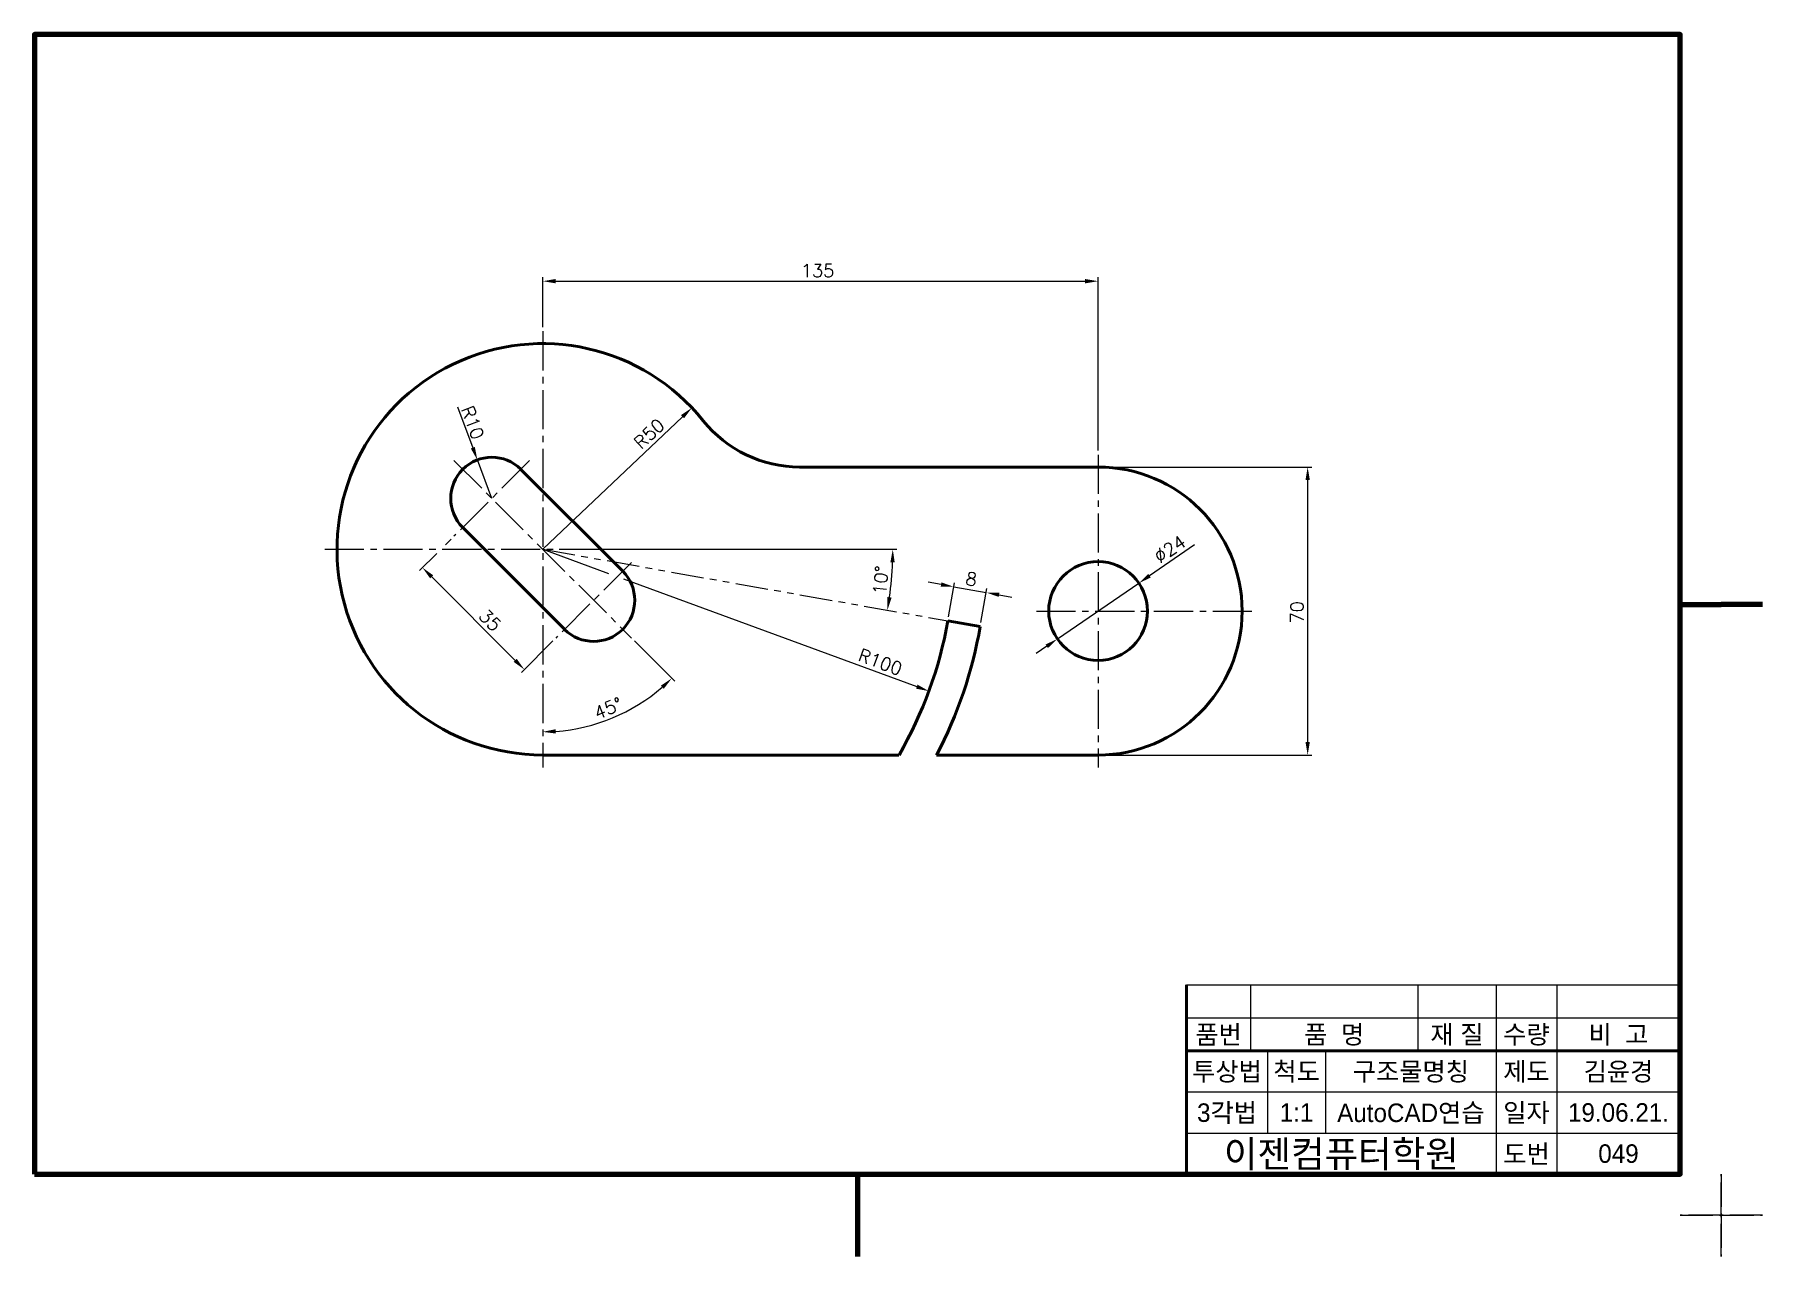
# Model space of a CAD drawing. Header units: millimetres. Extents: x 0 to 4210, y 0 to 2980.
# Drawn here: x 3370 to 3790, y 1178 to 1475 of the extents above; entities that cross this region are included whole.
import ezdxf
from ezdxf.enums import TextEntityAlignment as Align

# ---------------------------------------------------------------- set-up
doc = ezdxf.new("R2010")
doc.units = ezdxf.units.MM
doc.linetypes.add('CENTER2', pattern=[28.575, 19.05, -3.175, 3.175, -3.175])
doc.linetypes.add('PHANTOM2', pattern=[31.75, 15.875, -3.175, 3.175, -3.175, 3.175, -3.175])
for name, color, linetype, lineweight in [('가는선', 1, 'Continuous', 13), ('가상선', 1, 'PHANTOM2', 13), ('구분선', 1, 'PHANTOM2', 13), ('문자', 2, 'Continuous', 20), ('외곽선', 4, 'Continuous', 70), ('외형선', 3, 'Continuous', 40), ('중심선', 1, 'CENTER2', 13), ('치수선', 1, 'Continuous', 13)]:
    doc.layers.add(name, color=color, linetype=linetype, lineweight=lineweight)
doc.styles.get("Standard").update_dxf_attribs({"font": 'romans.shx'})
doc.styles.add('한글', font='')
doc.styles.get('한글').set_extended_font_data('Gulim')

msp = doc.modelspace()

# ---------------------------------------------------------------- texts
at = {"layer": '문자', "ltscale": 0.5}
msp.add_text('135', height=3.15, dxfattribs=at).set_placement((3556.3, 1416.05))
for s, rotation, p in [('R10', 290.5598, (3473.58, 1383.97)), ('R50', 43.4935, (3517.5, 1374)), ('∅24', 34.4282, (3643.5, 1346.36)), ('10°', 85, (3576.96, 1338.74)), ('8', 350, (3596.09, 1341.32)), ('70', 90, (3678.45, 1331.88)), ('35', 315, (3477.72, 1333.41)), ('R100', 339.8398, (3569.9, 1322.9)), ('45°', 22.5, (3506.79, 1308.44))]:
    msp.add_text(s, height=3.15, rotation=rotation, dxfattribs=at).set_placement(p)
at = {"layer": '문자', "ltscale": 0.5, "style": '한글'}
for s, height, p in [('품번', 4.5, (3657.79, 1232)), ('품  명', 4.5, (3685.9, 1232)), ('재 질', 4.5, (3715.75, 1232)), ('수량', 4.5, (3732.64, 1232)), ('비  고', 4.5, (3755.01, 1232)), ('투상법', 4.5, (3659.86, 1223)), ('척도', 4.5, (3676.76, 1223)), ('구조물명칭', 4.5, (3704.54, 1223)), ('제도', 4.5, (3732.64, 1223)), ('김윤경', 4.5, (3755.01, 1223)), ('3각법', 4.5, (3659.86, 1213)), ('1:1', 4.5, (3676.76, 1213)), ('AutoCAD연습', 4.5, (3704.54, 1213)), ('일자', 4.5, (3732.64, 1213)), ('19.06.21.', 4.5, (3755.01, 1213)), ('이젠컴퓨터학원', 6.5, (3687.64, 1203)), ('도번', 4.5, (3732.64, 1203)), ('049', 4.5, (3755.01, 1203))]:
    msp.add_text(s, height=height, dxfattribs=at).set_placement(p, align=Align.MIDDLE)

# ---------------------------------------------------------------- linework, layer by layer
at = {"layer": '가는선', "ltscale": 0.5}
for p, q in [((3650, 1244), (3770, 1244)), ((3665.58, 1244), (3665.58, 1228)), ((3706.22, 1244), (3706.22, 1228)), ((3725.27, 1244), (3725.27, 1198)), ((3740.01, 1244), (3740.01, 1198)), ((3650, 1236), (3770, 1236)), ((3669.73, 1228), (3669.73, 1208)), ((3683.8, 1228), (3683.8, 1208)), ((3650, 1218), (3770, 1218)), ((3650, 1208), (3770, 1208))]:
    msp.add_line(p, q, dxfattribs=at)
at = {"layer": '가상선', "ltscale": 0.5}
msp.add_line((3493.52, 1349.88), (3592, 1332.51), dxfattribs=at)
at = {"layer": '구분선', "ltscale": 0.5}
for points in [[(3770, 1188), (3780, 1188), (3780, 1198)], [(3770, 1188), (3780, 1188), (3780, 1198)], [(3780, 1198), (3780, 1188), (3790, 1188)], [(3780, 1198), (3780, 1188), (3790, 1188)], [(3780, 1198), (3780, 1188), (3790, 1188)], [(3780, 1198), (3780, 1188), (3790, 1188)], [(3780, 1178), (3780, 1188), (3770, 1188)], [(3790, 1188), (3780, 1188), (3780, 1178)], [(3790, 1188), (3780, 1188), (3780, 1178)]]:
    msp.add_lwpolyline(points, dxfattribs=at)
at = {"layer": '외곽선', "ltscale": 0.5}
for p, q in [((3770, 1336.5), (3780, 1336.5)), ((3790, 1336.5), (3780, 1336.5)), ((3790, 1336.5), (3780, 1336.5)), ((3770, 1198), (3770, 1244)), ((3570, 1198), (3570, 1188)), ((3570, 1198), (3570, 1188)), ((3570, 1188), (3570, 1178))]:
    msp.add_line(p, q, dxfattribs=at)
msp.add_lwpolyline([(3370, 1198), (3770, 1198), (3770, 1475), (3370, 1475)], close=True, dxfattribs=at)
at = {"layer": '외형선', "ltscale": 0.5}
for p, q in [((3488.22, 1369.32), (3512.97, 1344.57)), ((3628.52, 1369.88), (3555.97, 1369.88)), ((3474.07, 1355.18), (3498.82, 1330.43)), ((3592, 1332.51), (3599.88, 1331.12)), ((3493.52, 1299.88), (3580.12, 1299.88)), ((3589.25, 1299.88), (3628.52, 1299.88)), ((3650, 1244), (3650, 1236)), ((3650, 1236), (3650, 1228)), ((3650, 1228), (3770, 1228)), ((3650, 1228), (3650, 1208)), ((3650, 1208), (3650, 1198))]:
    msp.add_line(p, q, dxfattribs=at)
msp.add_circle((3628.52, 1334.88), 12, dxfattribs=at)
for centre, radius, start, end in [((3493.52, 1349.88), 50, 38.6822, 270), ((3555.97, 1399.88), 30, 218.6822, 270), ((3481.15, 1362.25), 10, 45, 225), ((3628.52, 1334.88), 35, 270, 90), ((3505.89, 1337.5), 10, 225, 45), ((3493.52, 1349.88), 100, 330, 350), ((3493.52, 1349.88), 108, 332.4215, 350)]:
    msp.add_arc(centre, radius, start, end, dxfattribs=at)
at = {"layer": '중심선', "ltscale": 0.5}
for p, q in [((3493.52, 1402.88), (3493.52, 1296.88)), ((3471.95, 1371.44), (3515.09, 1328.31)), ((3490.34, 1371.44), (3471.95, 1353.06)), ((3628.52, 1372.88), (3628.52, 1296.88)), ((3440.52, 1349.88), (3496.52, 1349.88)), ((3515.09, 1346.69), (3496.7, 1328.31)), ((3613.52, 1334.88), (3666.52, 1334.88))]:
    msp.add_line(p, q, dxfattribs=at)
at = {"layer": '치수선', "ltscale": 0.5}
for p, q in [((3493.52, 1403.88), (3493.52, 1416.05)), ((3628.52, 1373.88), (3628.52, 1416.05)), ((3496.67, 1415.05), (3625.37, 1415.05)), ((3472.79, 1384.54), (3476.53, 1374.56)), ((3493.52, 1349.88), (3527.51, 1382.12)), ((3481.15, 1362.25), (3477.63, 1371.61)), ((3629.52, 1369.88), (3680.45, 1369.88)), ((3679.45, 1366.73), (3679.45, 1303.03)), ((3467.77, 1348.87), (3463.6, 1344.71)), ((3471.25, 1352.35), (3469.85, 1350.95)), ((3493.52, 1349.88), (3509.48, 1344.02)), ((3497.52, 1349.88), (3579.61, 1349.88)), ((3651.95, 1350.93), (3641.02, 1343.44)), ((3466.53, 1343.19), (3486.83, 1322.89)), ((3513.13, 1342.68), (3584.44, 1316.5)), ((3590.35, 1341.31), (3587.25, 1341.86)), ((3592.17, 1333.5), (3593.63, 1341.75)), ((3593.46, 1340.77), (3601.34, 1339.38)), ((3600.05, 1332.11), (3601.51, 1340.36)), ((3618.62, 1328.09), (3638.42, 1341.66)), ((3604.44, 1338.83), (3607.54, 1338.28)), ((3496, 1327.6), (3488.35, 1319.96)), ((3515.79, 1327.6), (3525.6, 1317.8)), ((3616.02, 1326.31), (3613.43, 1324.53)), ((3629.52, 1299.88), (3680.45, 1299.88))]:
    msp.add_line(p, q, dxfattribs=at)
for radius, start, end in [(85.09, 352.1212, 357.8788), (44.36, 274.069, 310.931)]:
    msp.add_arc((3493.52, 1349.88), radius, start, end, dxfattribs=at)
for points in [[(3496.67, 1415.58), (3496.67, 1414.53), (3493.52, 1415.05)], [(3625.37, 1415.58), (3625.37, 1414.53), (3628.52, 1415.05)], [(3527.15, 1382.5), (3527.87, 1381.74), (3529.79, 1384.29)], [(3477.02, 1374.75), (3476.04, 1374.38), (3477.63, 1371.61)], [(3678.93, 1366.73), (3679.98, 1366.73), (3679.45, 1369.88)], [(3578.03, 1346.74), (3579.08, 1346.72), (3578.61, 1349.88)], [(3466.91, 1343.56), (3466.16, 1342.81), (3464.31, 1345.41)], [(3590.45, 1341.83), (3590.26, 1340.8), (3593.46, 1340.77)], [(3640.72, 1343.88), (3641.31, 1343.01), (3638.42, 1341.66)], [(3578.32, 1338.13), (3577.29, 1338.29), (3577.32, 1335.1)], [(3604.53, 1339.35), (3604.35, 1338.31), (3601.34, 1339.38)], [(3615.73, 1326.74), (3616.32, 1325.88), (3618.62, 1328.09)], [(3487.2, 1323.26), (3486.46, 1322.52), (3489.06, 1320.66)], [(3522.23, 1316.74), (3522.94, 1315.98), (3524.89, 1318.51)], [(3584.62, 1316.99), (3584.26, 1316.01), (3587.39, 1315.41)], [(3496.69, 1305.1), (3496.65, 1306.15), (3493.52, 1305.51)], [(3678.93, 1303.03), (3679.98, 1303.03), (3679.45, 1299.88)]]:
    msp.add_solid(points, dxfattribs=at)

msp.set_redraw_order([(e.dxf.handle, doc.entitydb.next_handle()) for e in msp.query("TEXT MTEXT ATTDEF DIMENSION ARC_DIMENSION")])  # texts and dimensions are drawn at this point

doc.saveas('drawing.dxf')
